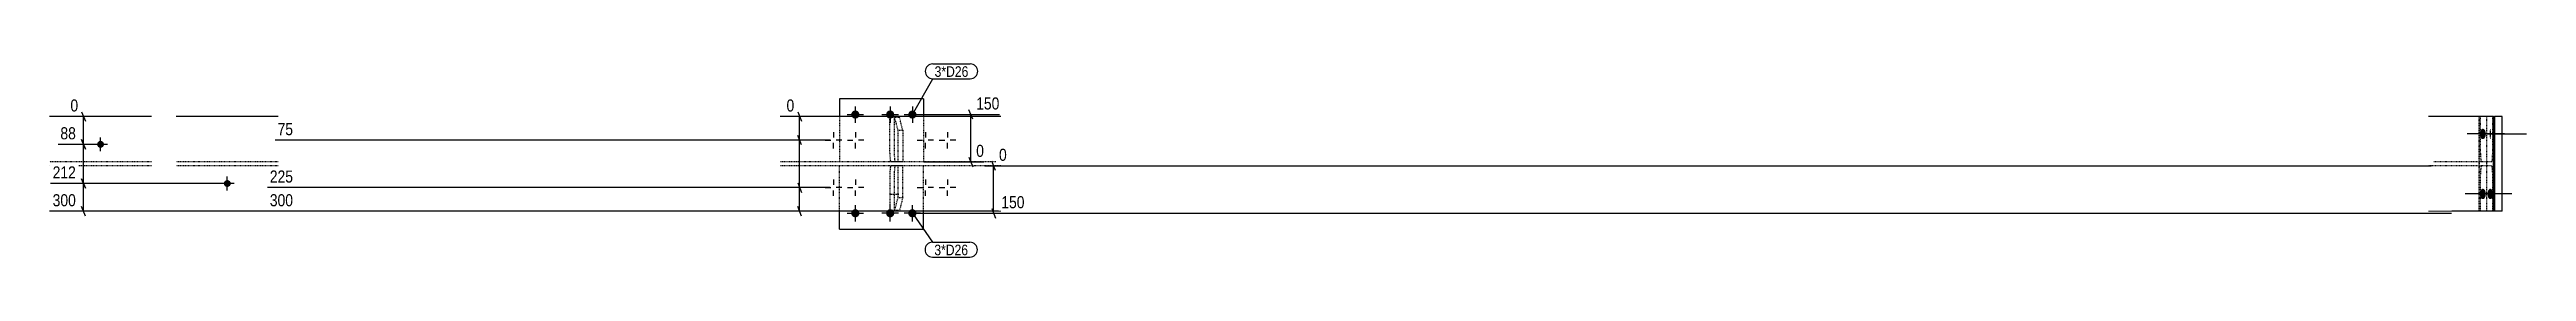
# Model space of a CAD drawing. Header units: millimetres. Extents: x 23 to 83937, y 8 to 4911.
# Drawn here: x 31649 to 39465, y 35 to 647 of the extents above; entities that cross this region are included whole.
import ezdxf

# ---------------------------------------------------------------- set-up
doc = ezdxf.new("R2010")
doc.units = ezdxf.units.MM
doc.linetypes.add('DXK_LINE_DOT2', pattern=[3.9198, 1.9599, -1.9599])
for name, color, linetype in [('MÅLSÆTNING', 7, 'Continuous'), ('STÅL', 7, 'Continuous'), ('TEKST', 7, 'Continuous')]:
    doc.layers.add(name, color=color, linetype=linetype)
doc.styles.add('Arial Narrow', font='ARIALN.TTF', dxfattribs={"height": 0.2})

msp = doc.modelspace()

# ---------------------------------------------------------------- hatches: boundary and pattern name
at = {"layer": 'STÅL', "linetype": 'Continuous'}
for points in [[(34204.7, 486.3, -1), (34178.7, 486.3, -1)], [(34314.7, 486.3, -1), (34288.7, 486.3, -1)], [(34384.7, 486.3, -1), (34358.7, 486.3, -1)], [(31798.8, 392, -1), (31820.8, 392, -1)], [(39337.2, 425), (39337, 421.6), (39336.4, 418.3), (39335.4, 415.3), (39334.1, 412.8), (39332.5, 410.7), (39330.7, 409.3), (39328.8, 408.6), (39326.8, 408.6), (39324.8, 409.3), (39323, 410.7), (39321.4, 412.8), (39320.1, 415.3), (39319.1, 418.3), (39318.5, 421.6), (39318.3, 425), (39318.5, 428.5), (39319.1, 431.7), (39320.1, 434.7), (39321.4, 437.3), (39323, 439.3), (39324.8, 440.7), (39326.8, 441.4), (39328.8, 441.4), (39330.7, 440.7), (39332.5, 439.3), (39334.1, 437.3), (39335.4, 434.7), (39336.4, 431.7), (39337, 428.5)], [(39353.3, 425), (39353.3, 421.6), (39353.2, 418.3), (39353, 415.3), (39352.7, 412.8), (39352.3, 410.7), (39352, 409.3), (39351.5, 408.6), (39351.1, 408.6), (39350.7, 409.3), (39350.3, 410.7), (39350, 412.8), (39349.7, 415.3), (39349.5, 418.3), (39349.4, 421.6), (39349.3, 425), (39349.4, 428.5), (39349.5, 431.7), (39349.7, 434.7), (39350, 437.3), (39350.3, 439.3), (39350.7, 440.7), (39351.1, 441.4), (39351.5, 441.4), (39352, 440.7), (39352.3, 439.3), (39352.7, 437.3), (39353, 434.7), (39353.2, 431.7), (39353.3, 428.5)], [(32198.8, 268, -1), (32220.8, 268, -1)], [(39337.2, 235), (39337, 231.6), (39336.4, 228.3), (39335.4, 225.3), (39334.1, 222.8), (39332.5, 220.7), (39330.7, 219.3), (39328.8, 218.6), (39326.8, 218.6), (39324.8, 219.3), (39323, 220.7), (39321.4, 222.8), (39320.1, 225.3), (39319.1, 228.3), (39318.5, 231.6), (39318.3, 235), (39318.5, 238.5), (39319.1, 241.7), (39320.1, 244.7), (39321.4, 247.3), (39323, 249.3), (39324.8, 250.7), (39326.8, 251.4), (39328.8, 251.4), (39330.7, 250.7), (39332.5, 249.3), (39334.1, 247.3), (39335.4, 244.7), (39336.4, 241.7), (39337, 238.5)], [(39360, 235), (39359.8, 231.6), (39359.3, 228.3), (39358.4, 225.3), (39357.1, 222.8), (39355.7, 220.7), (39354, 219.3), (39352.2, 218.6), (39350.4, 218.6), (39348.6, 219.3), (39347, 220.7), (39345.5, 222.8), (39344.3, 225.3), (39343.4, 228.3), (39342.8, 231.6), (39342.6, 235), (39342.8, 238.5), (39343.4, 241.7), (39344.3, 244.7), (39345.5, 247.3), (39347, 249.3), (39348.6, 250.7), (39350.4, 251.4), (39352.2, 251.4), (39354, 250.7), (39355.7, 249.3), (39357.1, 247.3), (39358.4, 244.7), (39359.3, 241.7), (39359.8, 238.5)], [(34204.7, 173.8, -1), (34178.7, 173.8, -1)], [(34288.7, 173.8, -1), (34314.7, 173.8, -1)], [(34358.7, 173.8, -1), (34384.7, 173.8, -1)]]:
    msp.add_hatch(color=96, dxfattribs=at).paths.add_polyline_path(points)

# ---------------------------------------------------------------- linework, layer by layer
at = {"layer": 'MÅLSÆTNING', "color": 7, "linetype": 'Continuous'}
for p, q in [((31891.3, 480), (31714.7, 480)), ((31750.1, 495), (31762.1, 465)), ((31756.1, 392), (31756.1, 480)), ((34381.7, 486.3), (34646.3, 486.3)), ((34562.2, 471.3), (34550.2, 501.3)), ((34556.2, 336.3), (34556.2, 486.3)), ((31799.8, 392), (31675.8, 392)), ((31799.8, 392), (31675.8, 392)), ((31762.1, 377), (31750.1, 407)), ((31750.1, 407), (31762.1, 377)), ((34112.7, 405), (32361.2, 405)), ((34021.9, 390), (34009.9, 420)), ((34015.9, 255), (34015.9, 405)), ((34407.5, 336.3), (34597.6, 336.3)), ((34550.2, 351.3), (34562.2, 321.3)), ((32199.8, 268), (31651.4, 268)), ((31750.1, 283), (31762.1, 253)), ((31756.1, 180), (31756.1, 268)), ((34112.7, 255), (32336.8, 255)), ((34112.7, 255), (32336.8, 255)), ((34009.9, 270), (34021.9, 240)), ((34009.9, 270), (34021.9, 240)), ((34015.9, 180), (34015.9, 255)), ((32223.4, 180), (31651.4, 180)), ((31762.1, 165), (31750.1, 195)), ((34092.2, 180), (32336.8, 180)), ((34021.9, 165), (34009.9, 195)), ((34381.7, 173.8), (39228.4, 173.8)), ((34622.2, 188.8), (34634.2, 158.8))]:
    msp.add_line(p, q, dxfattribs=at)
at = {"layer": 'STÅL', "color": 2, "linetype": 'Continuous'}
for p, q in [((31970.3, 480), (31648.8, 480)), ((32370.3, 480), (32048.8, 480)), ((34650.7, 480), (33954.7, 480)), ((34406.7, 536.3), (34141.7, 536.3)), ((34141.7, 536.3), (34141.7, 480)), ((34406.7, 536.3), (34406.7, 480)), ((39361.7, 480), (39156.1, 480)), ((39361.7, 480), (39364.1, 480)), ((39361.7, 180), (39361.7, 480)), ((39388.9, 480), (39364.1, 480)), ((39364.1, 480), (39364.1, 180)), ((39388.9, 180), (39388.9, 480)), ((31970.3, 180), (31648.8, 180)), ((32370.3, 180), (32048.8, 180)), ((34650.7, 180), (33954.7, 180)), ((34141.7, 123.8), (34141.7, 180)), ((34406.7, 123.8), (34406.7, 180)), ((39361.7, 180), (39156.1, 180)), ((39388.9, 180), (39361.7, 180)), ((34141.7, 123.8), (34406.7, 123.8))]:
    msp.add_line(p, q, dxfattribs=at)
at = {"layer": 'STÅL', "color": 7, "linetype": 'DXK_LINE_DOT2'}
for p, q in [((34141.7, 480), (34141.7, 336.3)), ((34300.7, 363.6), (34300.7, 476.6)), ((34331.4, 476.6), (34300.7, 476.6)), ((34315.5, 363.6), (34315.5, 476.6)), ((34326.4, 436.6), (34316.5, 476.6)), ((34341.3, 436.6), (34331.4, 476.6)), ((34406.7, 480), (34406.7, 336.3)), ((39315, 480), (39315, 180)), ((39361.7, 480), (39315, 480)), ((39317.5, 180), (39317.5, 480)), ((39320.2, 363.3), (39320.2, 480)), ((39339.9, 180), (39339.9, 480)), ((39358.9, 363.3), (39358.9, 480)), ((34326.4, 336.6), (34326.4, 436.6)), ((34326.4, 436.6), (34341.3, 436.6)), ((34341.3, 436.6), (34341.3, 336.6)), ((31970.3, 336.3), (31648.8, 336.3)), ((31970.3, 323.8), (31648.8, 323.8)), ((32370.3, 336.3), (32048.8, 336.3)), ((32370.3, 323.8), (32048.8, 323.8)), ((34141.7, 336.3), (33954.7, 336.3)), ((34141.7, 323.8), (33954.7, 323.8)), ((34406.7, 336.3), (34141.7, 336.3)), ((34406.7, 323.8), (34141.7, 323.8)), ((34141.7, 180), (34141.7, 323.8)), ((34300.7, 363.6), (34300.8, 355.2)), ((34300.8, 355.2), (34301.3, 347.7)), ((34301.3, 347.7), (34302, 341.7)), ((34302, 318.3), (34301.3, 312.4)), ((34302, 341.7), (34302.9, 337.9)), ((34302.9, 322.2), (34302, 318.3)), ((34302.9, 337.9), (34303.9, 336.6)), ((34303.9, 323.5), (34302.9, 322.2)), ((34341.3, 336.6), (34303.9, 336.6)), ((34341.3, 323.5), (34303.9, 323.5)), ((34315.7, 355.2), (34315.5, 363.6)), ((34316.2, 347.7), (34315.7, 355.2)), ((34316.9, 341.7), (34316.2, 347.7)), ((34316.2, 312.4), (34316.9, 318.3)), ((34317.8, 337.9), (34316.9, 341.7)), ((34316.9, 318.3), (34317.8, 322.2)), ((34318.8, 336.6), (34317.8, 337.9)), ((34317.8, 322.2), (34318.8, 323.5)), ((34326.4, 223.5), (34326.4, 323.5)), ((34341.3, 223.5), (34341.3, 323.5)), ((34650.7, 336.3), (34406.7, 336.3)), ((34406.7, 180), (34406.7, 323.8)), ((34650.7, 323.8), (34406.7, 323.8)), ((39355.6, 336.3), (39156.1, 336.3)), ((39355.6, 323.8), (39156.1, 323.8)), ((39320.2, 363.3), (39320.5, 353)), ((39320.5, 353), (39321.2, 344.2)), ((39321.2, 315.9), (39320.5, 307.1)), ((39321.2, 344.2), (39322.3, 338.3)), ((39322.3, 321.7), (39321.2, 315.9)), ((39322.3, 338.3), (39323.6, 336.3)), ((39323.6, 323.8), (39322.3, 321.7)), ((39355.6, 336.3), (39356.9, 338.3)), ((39356.9, 321.7), (39355.6, 323.8)), ((39356.9, 338.3), (39358, 344.2)), ((39358, 315.9), (39356.9, 321.7)), ((39358, 344.2), (39358.7, 353)), ((39358.7, 307.1), (39358, 315.9)), ((39358.7, 353), (39358.9, 363.3)), ((34300.8, 304.8), (34300.7, 296.5)), ((34300.7, 296.5), (34300.7, 183.5)), ((34301.3, 312.4), (34300.8, 304.8)), ((34315.5, 296.5), (34315.7, 304.8)), ((34315.5, 183.5), (34315.5, 296.5)), ((34315.7, 304.8), (34316.2, 312.4)), ((39320.5, 307.1), (39320.2, 296.8)), ((39320.2, 180), (39320.2, 296.8)), ((39358.9, 296.8), (39358.7, 307.1)), ((39358.9, 180), (39358.9, 296.8)), ((34300.7, 183.5), (34331.4, 183.5)), ((34316.5, 183.5), (34326.4, 223.5)), ((34326.4, 223.5), (34341.3, 223.5)), ((34341.3, 223.5), (34331.4, 183.5)), ((39361.7, 180), (39315, 180))]:
    msp.add_line(p, q, dxfattribs=at)
at = {"layer": 'STÅL', "color": 96, "linetype": 'Continuous'}
for p, q in [((34165.7, 486.3), (34217.7, 486.3)), ((34191.7, 512.3), (34191.7, 460.3)), ((34275.7, 486.3), (34327.7, 486.3)), ((34301.7, 512.3), (34301.7, 460.3)), ((34345.7, 486.3), (34397.7, 486.3)), ((34371.7, 512.3), (34371.7, 460.3)), ((31831.8, 392), (31787.8, 392)), ((31809.8, 370), (31809.8, 414)), ((34096.7, 405), (34114, 405)), ((34122.7, 431), (34122.7, 413.7)), ((34122.7, 379), (34122.7, 396.4)), ((34148.7, 405), (34131.4, 405)), ((34166.7, 405), (34184, 405)), ((34192.7, 431), (34192.7, 413.7)), ((34192.7, 379), (34192.7, 396.4)), ((34218.7, 405), (34201.4, 405)), ((34386.7, 405), (34404, 405)), ((34412.7, 431), (34412.7, 413.7)), ((34412.7, 379), (34412.7, 396.4)), ((34438.7, 405), (34421.4, 405)), ((34456.7, 405), (34474, 405)), ((34482.7, 431), (34482.7, 413.7)), ((34482.7, 379), (34482.7, 396.4)), ((34508.7, 405), (34491.4, 405)), ((39396.3, 425), (39278.1, 425)), ((39317.6, 425), (39465.5, 425)), ((32231.8, 268), (32187.8, 268)), ((32209.8, 246), (32209.8, 290)), ((34096.7, 255), (34114, 255)), ((34122.7, 281), (34122.7, 263.7)), ((34122.7, 229), (34122.7, 246.4)), ((34148.7, 255), (34131.4, 255)), ((34166.7, 255), (34184, 255)), ((34192.7, 281), (34192.7, 263.7)), ((34192.7, 229), (34192.7, 246.4)), ((34218.7, 255), (34201.4, 255)), ((34386.7, 255), (34404, 255)), ((34412.7, 281), (34412.7, 263.7)), ((34412.7, 229), (34412.7, 246.4)), ((34438.7, 255), (34421.4, 255)), ((34456.7, 255), (34474, 255)), ((34482.7, 281), (34482.7, 263.7)), ((34482.7, 229), (34482.7, 246.4)), ((34508.7, 255), (34491.4, 255)), ((39419.8, 235), (39271.9, 235)), ((39396.3, 235), (39278.1, 235)), ((34165.7, 173.8), (34217.7, 173.8)), ((34191.7, 199.8), (34191.7, 147.8)), ((34327.7, 173.8), (34275.7, 173.8)), ((34301.7, 147.8), (34301.7, 199.8)), ((34397.7, 173.8), (34345.7, 173.8)), ((34371.7, 147.8), (34371.7, 199.8))]:
    msp.add_line(p, q, dxfattribs=at)
at = {"layer": 'STÅL', "color": 96, "linetype": 'DXK_LINE_DOT2'}
msp.add_line((34299.6, 233.8), (34329.3, 233.8), dxfattribs=at)

# ---------------------------------------------------------------- wipeouts: each hides what was drawn before it
at = {"color": 0}
for points in [[(34548.6, 605.7), (34548.6, 640.7), (34442, 640.7), (34442, 605.7)], [(34547.6, 41), (34547.6, 76), (34441.1, 76), (34441.1, 41)]]:
    msp.add_wipeout(points, dxfattribs=at).dxf.layer = 'TEKST'

# ---------------------------------------------------------------- next in the draw order: wipeouts: each hides what was drawn before it
at = {"color": 0, "linetype": 'Continuous'}
for points in [[(34654.3, 494.3), (34654.3, 550.3), (34565.2, 550.3), (34565.2, 494.3)], [(31747.1, 488), (31747.1, 544), (31706.7, 544), (31706.7, 488)], [(33999.6, 413), (33999.6, 469), (32360.5, 469), (32360.5, 413)], [(34605.6, 344.3), (34605.6, 400.3), (34565.2, 400.3), (34565.2, 344.3)], [(31739.8, 276), (31739.8, 332), (31650.7, 332), (31650.7, 276)], [(33999.6, 263), (33999.6, 319), (32336.1, 319), (32336.1, 263)]]:
    msp.add_wipeout(points, dxfattribs=at).dxf.layer = 'MÅLSÆTNING'
at = {"color": 0}
for points in [[(34548.6, 605.7), (34548.6, 640.7), (34442, 640.7), (34442, 605.7)], [(34547.6, 41), (34547.6, 76), (34441.1, 76), (34441.1, 41)]]:
    msp.add_wipeout(points, dxfattribs=at).dxf.layer = 'TEKST'

# ---------------------------------------------------------------- next in the draw order: linework, layer by layer
at = {"layer": 'MÅLSÆTNING', "color": 7, "linetype": 'Continuous'}
for p, q in [((34058.8, 480), (33974.6, 480)), ((34009.9, 495), (34021.9, 465)), ((34015.9, 405), (34015.9, 480)), ((34112.7, 405), (32361.2, 405)), ((34021.9, 390), (34009.9, 420)), ((34600.5, 323.8), (39165.1, 323.8)), ((34634.2, 308.8), (34622.2, 338.8)), ((34628.2, 173.8), (34628.2, 323.8))]:
    msp.add_line(p, q, dxfattribs=at)
at = {"layer": 'TEKST', "color": 7, "linetype": 'Continuous'}
for p, q in [((34436, 646.7), (34554.6, 646.7)), ((34371.7, 486.3), (34436, 599.7)), ((34436, 599.7), (34554.6, 599.7)), ((34371.7, 173.8), (34435.1, 82)), ((34435.1, 82), (34553.6, 82)), ((34435.1, 35), (34553.6, 35))]:
    msp.add_line(p, q, dxfattribs=at)
for centre, start, end in [((34436, 623.2), 90, 270), ((34554.6, 623.2), 270, 90), ((34435.1, 58.5), 90, 270), ((34553.6, 58.5), 270, 90)]:
    msp.add_arc(centre, 23.5, start, end, dxfattribs=at)

# ---------------------------------------------------------------- next in the draw order: texts
at = {"layer": 'MÅLSÆTNING', "color": 3, "linetype": 'Continuous', "style": 'Arial Narrow'}
for s, height, p in [('0', 38.2, (31714.7, 496)), ('150', 38.18, (34573.2, 502.3)), ('75', 38.18, (32368.5, 421)), ('0', 38.2, (34573.2, 352.3)), ('212', 38.18, (31658.7, 284))]:
    msp.add_text(s, height=height, dxfattribs=at).set_placement(p)
at = {"layer": 'TEKST', "color": 3, "style": 'Arial Narrow'}
for p in [(34442, 605.7), (34441.1, 41)]:
    msp.add_text('3*D26', height=33.4, dxfattribs=at).set_placement(p)

# ---------------------------------------------------------------- next in the draw order: wipeouts: each hides what was drawn before it
at = {"color": 0, "linetype": 'Continuous'}
for points in [[(31739.8, 188), (31739.8, 244), (31650.7, 244), (31650.7, 188)], [(33999.6, 188), (33999.6, 244), (32336.1, 244), (32336.1, 188)]]:
    msp.add_wipeout(points, dxfattribs=at).dxf.layer = 'MÅLSÆTNING'

# ---------------------------------------------------------------- next in the draw order: linework, layer by layer
at = {"layer": 'MÅLSÆTNING', "color": 7, "linetype": 'Continuous'}
for p, q in [((31756.1, 268), (31756.1, 392)), ((32199.8, 268), (31651.4, 268)), ((31762.1, 253), (31750.1, 283))]:
    msp.add_line(p, q, dxfattribs=at)

# ---------------------------------------------------------------- next in the draw order: texts
at = {"layer": 'MÅLSÆTNING', "color": 3, "linetype": 'Continuous', "style": 'Arial Narrow'}
for s, p in [('300', (31658.7, 196)), ('300', (32344.1, 196)), ('225', (32344.1, 271))]:
    msp.add_text(s, height=38.18, dxfattribs=at).set_placement(p)

# ---------------------------------------------------------------- next in the draw order: wipeouts: each hides what was drawn before it
at = {"color": 0, "linetype": 'Continuous'}
for points in [[(34006.9, 488), (34006.9, 544), (33966.6, 544), (33966.6, 488)], [(39173.1, 331.8), (39173.1, 387.8), (34637.2, 387.8), (34637.2, 331.8)], [(39229.1, 181.8), (39229.1, 237.8), (34644.5, 237.8), (34644.5, 181.8)]]:
    msp.add_wipeout(points, dxfattribs=at).dxf.layer = 'MÅLSÆTNING'

# ---------------------------------------------------------------- next in the draw order: texts
at = {"layer": 'MÅLSÆTNING', "color": 3, "linetype": 'Continuous', "style": 'Arial Narrow'}
for s, height, p in [('0', 38.2, (33974.6, 496)), ('0', 38.2, (34645.2, 339.8)), ('150', 38.18, (34652.5, 189.8))]:
    msp.add_text(s, height=height, dxfattribs=at).set_placement(p)

# ---------------------------------------------------------------- next in the draw order: wipeouts: each hides what was drawn before it
at = {"color": 0, "linetype": 'Continuous'}
msp.add_wipeout([(31739.8, 400), (31739.8, 456), (31675.1, 456), (31675.1, 400)], dxfattribs=at).dxf.layer = 'MÅLSÆTNING'

# ---------------------------------------------------------------- next in the draw order: texts
at = {"layer": 'MÅLSÆTNING', "color": 3, "linetype": 'Continuous', "style": 'Arial Narrow'}
msp.add_text('88', height=38.18, dxfattribs=at).set_placement((31683.1, 408))

doc.saveas('drawing.dxf')
